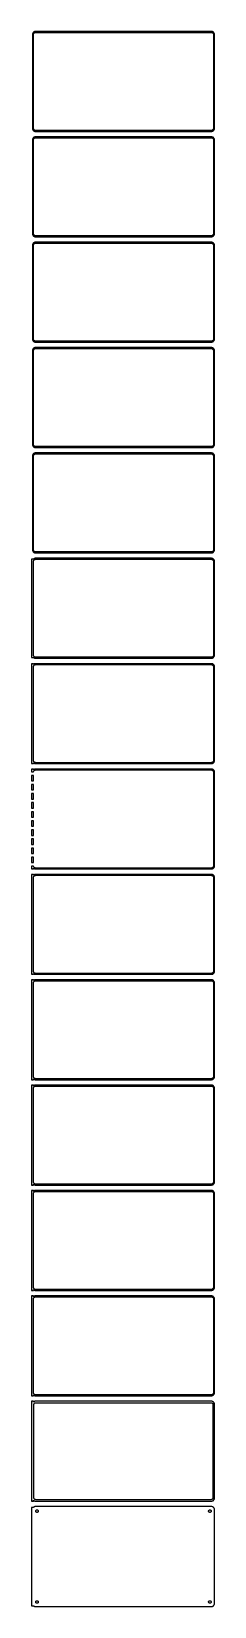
# Model space of a CAD drawing. Header units: metres. Extents: x -152 to 150, y 2528 to 5128.
import ezdxf

# ---------------------------------------------------------------- set-up
doc = ezdxf.new("R2010")
doc.units = ezdxf.units.M

msp = doc.modelspace()

# ---------------------------------------------------------------- linework, layer by layer
for p, q in [((-149.961, 5124.13), (-150, 5123.5)), ((-149.843, 5124.74), (-149.961, 5124.13)), ((-149.649, 5125.34), (-149.843, 5124.74)), ((-149.382, 5125.91), (-149.649, 5125.34)), ((-149.045, 5126.44), (-149.382, 5125.91)), ((-148.645, 5126.92), (-149.045, 5126.44)), ((-148.187, 5127.35), (-148.645, 5126.92)), ((-148.468, 5123.5), (-148.374, 5123.99)), ((-148.374, 5123.99), (-148.219, 5124.47)), ((-148.219, 5124.47), (-148.005, 5124.93)), ((-147.679, 5127.72), (-148.187, 5127.35)), ((-148.005, 5124.93), (-147.736, 5125.35)), ((-147.736, 5125.35), (-147.416, 5125.74)), ((-147.129, 5128.02), (-147.679, 5127.72)), ((-147.416, 5125.74), (-147.05, 5126.08)), ((-146.545, 5128.26), (-147.129, 5128.02)), ((-147.05, 5126.08), (-146.643, 5126.38)), ((-146.643, 5126.38), (-146.203, 5126.62)), ((-145.937, 5128.41), (-146.545, 5128.26)), ((-146.203, 5126.62), (-145.736, 5126.8)), ((-145.314, 5128.49), (-145.937, 5128.41)), ((-145.736, 5126.8), (-145.25, 5126.93)), ((145.314, 5128.49), (-145.314, 5128.49)), ((-145.25, 5126.93), (-144.751, 5126.99)), ((-144.751, 5126.99), (144.751, 5126.99)), ((144.751, 5126.99), (145.25, 5126.93)), ((145.25, 5126.93), (145.736, 5126.8)), ((145.937, 5128.41), (145.314, 5128.49)), ((145.736, 5126.8), (146.203, 5126.62)), ((146.545, 5128.26), (145.937, 5128.41)), ((146.203, 5126.62), (146.643, 5126.38)), ((147.129, 5128.02), (146.545, 5128.26)), ((146.643, 5126.38), (147.05, 5126.08)), ((147.05, 5126.08), (147.416, 5125.74)), ((147.679, 5127.72), (147.129, 5128.02)), ((147.416, 5125.74), (147.736, 5125.35)), ((148.187, 5127.35), (147.679, 5127.72)), ((147.736, 5125.35), (148.005, 5124.93)), ((148.005, 5124.93), (148.219, 5124.47)), ((148.645, 5126.92), (148.187, 5127.35)), ((148.219, 5124.47), (148.374, 5123.99)), ((148.374, 5123.99), (148.468, 5123.5)), ((149.045, 5126.44), (148.645, 5126.92)), ((149.382, 5125.91), (149.045, 5126.44)), ((149.649, 5125.34), (149.382, 5125.91)), ((149.843, 5124.74), (149.649, 5125.34)), ((149.961, 5124.13), (149.843, 5124.74)), ((150, 5123.5), (149.961, 5124.13)), ((-150, 5123.5), (-150, 4968.5)), ((-148.5, 5123), (-148.468, 5123.5)), ((-148.5, 4969), (-148.5, 5123)), ((148.468, 5123.5), (148.5, 5123)), ((148.5, 5123), (148.5, 4969)), ((150, 4968.5), (150, 5123.5)), ((-150, 4968.5), (-149.961, 4967.87)), ((-148.468, 4968.5), (-148.5, 4969)), ((-148.374, 4968.01), (-148.468, 4968.5)), ((-148.219, 4967.53), (-148.374, 4968.01)), ((148.374, 4968.01), (148.219, 4967.53)), ((148.468, 4968.5), (148.374, 4968.01)), ((148.5, 4969), (148.468, 4968.5)), ((149.961, 4967.87), (150, 4968.5)), ((-149.961, 4950.13), (-150, 4949.5)), ((-150, 4949.5), (-150, 4794.5)), ((-149.961, 4967.87), (-149.843, 4967.26)), ((-149.843, 4950.74), (-149.961, 4950.13)), ((-149.843, 4967.26), (-149.649, 4966.66)), ((-149.649, 4951.34), (-149.843, 4950.74)), ((-149.649, 4966.66), (-149.382, 4966.09)), ((-149.382, 4951.91), (-149.649, 4951.34)), ((-149.382, 4966.09), (-149.045, 4965.56)), ((-149.045, 4952.44), (-149.382, 4951.91)), ((-149.045, 4965.56), (-148.645, 4965.08)), ((-148.645, 4952.92), (-149.045, 4952.44)), ((-148.645, 4965.08), (-148.187, 4964.65)), ((-148.187, 4953.35), (-148.645, 4952.92)), ((-148.5, 4949), (-148.468, 4949.5)), ((-148.5, 4795), (-148.5, 4949)), ((-148.468, 4949.5), (-148.374, 4949.99)), ((-148.374, 4949.99), (-148.219, 4950.47)), ((-148.005, 4967.07), (-148.219, 4967.53)), ((-148.219, 4950.47), (-148.005, 4950.93)), ((-148.187, 4964.65), (-147.679, 4964.28)), ((-147.679, 4953.72), (-148.187, 4953.35)), ((-147.736, 4966.65), (-148.005, 4967.07)), ((-148.005, 4950.93), (-147.736, 4951.35)), ((-147.416, 4966.26), (-147.736, 4966.65)), ((-147.736, 4951.35), (-147.416, 4951.74)), ((-147.679, 4964.28), (-147.129, 4963.98)), ((-147.129, 4954.02), (-147.679, 4953.72)), ((-147.05, 4965.92), (-147.416, 4966.26)), ((-147.416, 4951.74), (-147.05, 4952.08)), ((-147.129, 4963.98), (-146.545, 4963.74)), ((-146.545, 4954.26), (-147.129, 4954.02)), ((-146.643, 4965.62), (-147.05, 4965.92)), ((-147.05, 4952.08), (-146.643, 4952.38)), ((-146.203, 4965.38), (-146.643, 4965.62)), ((-146.643, 4952.38), (-146.203, 4952.62)), ((-146.545, 4963.74), (-145.937, 4963.59)), ((-145.937, 4954.41), (-146.545, 4954.26)), ((-145.736, 4965.2), (-146.203, 4965.38)), ((-146.203, 4952.62), (-145.736, 4952.8)), ((-145.937, 4963.59), (-145.314, 4963.51)), ((-145.314, 4954.49), (-145.937, 4954.41)), ((-145.25, 4965.07), (-145.736, 4965.2)), ((-145.736, 4952.8), (-145.25, 4952.93)), ((-145.314, 4963.51), (145.314, 4963.51)), ((145.314, 4954.49), (-145.314, 4954.49)), ((-144.751, 4965.01), (-145.25, 4965.07)), ((-145.25, 4952.93), (-144.751, 4952.99)), ((144.751, 4965.01), (-144.751, 4965.01)), ((-144.751, 4952.99), (144.751, 4952.99)), ((145.25, 4965.07), (144.751, 4965.01)), ((144.751, 4952.99), (145.25, 4952.93)), ((145.736, 4965.2), (145.25, 4965.07)), ((145.25, 4952.93), (145.736, 4952.8)), ((145.314, 4963.51), (145.937, 4963.59)), ((145.937, 4954.41), (145.314, 4954.49)), ((146.203, 4965.38), (145.736, 4965.2)), ((145.736, 4952.8), (146.203, 4952.62)), ((145.937, 4963.59), (146.545, 4963.74)), ((146.545, 4954.26), (145.937, 4954.41)), ((146.643, 4965.62), (146.203, 4965.38)), ((146.203, 4952.62), (146.643, 4952.38)), ((146.545, 4963.74), (147.129, 4963.98)), ((147.129, 4954.02), (146.545, 4954.26)), ((147.05, 4965.92), (146.643, 4965.62)), ((146.643, 4952.38), (147.05, 4952.08)), ((147.416, 4966.26), (147.05, 4965.92)), ((147.05, 4952.08), (147.416, 4951.74)), ((147.129, 4963.98), (147.679, 4964.28)), ((147.679, 4953.72), (147.129, 4954.02)), ((147.736, 4966.65), (147.416, 4966.26)), ((147.416, 4951.74), (147.736, 4951.35)), ((147.679, 4964.28), (148.187, 4964.65)), ((148.187, 4953.35), (147.679, 4953.72)), ((148.005, 4967.07), (147.736, 4966.65)), ((147.736, 4951.35), (148.005, 4950.93)), ((148.219, 4967.53), (148.005, 4967.07)), ((148.005, 4950.93), (148.219, 4950.47)), ((148.187, 4964.65), (148.645, 4965.08)), ((148.645, 4952.92), (148.187, 4953.35)), ((148.219, 4950.47), (148.374, 4949.99)), ((148.374, 4949.99), (148.468, 4949.5)), ((148.468, 4949.5), (148.5, 4949)), ((148.5, 4949), (148.5, 4795)), ((148.645, 4965.08), (149.045, 4965.56)), ((149.045, 4952.44), (148.645, 4952.92)), ((149.045, 4965.56), (149.382, 4966.09)), ((149.382, 4951.91), (149.045, 4952.44)), ((149.382, 4966.09), (149.649, 4966.66)), ((149.649, 4951.34), (149.382, 4951.91)), ((149.649, 4966.66), (149.843, 4967.26)), ((149.843, 4950.74), (149.649, 4951.34)), ((149.843, 4967.26), (149.961, 4967.87)), ((149.961, 4950.13), (149.843, 4950.74)), ((150, 4949.5), (149.961, 4950.13)), ((150, 4794.5), (150, 4949.5)), ((-150, 4794.5), (-149.961, 4793.87)), ((-149.961, 4793.87), (-149.843, 4793.26)), ((-149.843, 4793.26), (-149.649, 4792.66)), ((-149.649, 4792.66), (-149.382, 4792.09)), ((-149.382, 4792.09), (-149.045, 4791.56)), ((-149.045, 4791.56), (-148.645, 4791.08)), ((-148.645, 4791.08), (-148.187, 4790.65)), ((-148.468, 4794.5), (-148.5, 4795)), ((-148.374, 4794.01), (-148.468, 4794.5)), ((-148.219, 4793.53), (-148.374, 4794.01)), ((-148.005, 4793.07), (-148.219, 4793.53)), ((-148.187, 4790.65), (-147.679, 4790.28)), ((-147.736, 4792.65), (-148.005, 4793.07)), ((-147.416, 4792.26), (-147.736, 4792.65)), ((-147.679, 4790.28), (-147.129, 4789.98)), ((-147.05, 4791.92), (-147.416, 4792.26)), ((-147.129, 4789.98), (-146.545, 4789.74)), ((-146.643, 4791.62), (-147.05, 4791.92)), ((-146.203, 4791.38), (-146.643, 4791.62)), ((-146.545, 4789.74), (-145.937, 4789.59)), ((-145.736, 4791.2), (-146.203, 4791.38)), ((-145.937, 4789.59), (-145.314, 4789.51)), ((-145.25, 4791.07), (-145.736, 4791.2)), ((-145.314, 4789.51), (145.314, 4789.51)), ((-144.751, 4791.01), (-145.25, 4791.07)), ((144.751, 4791.01), (-144.751, 4791.01)), ((145.25, 4791.07), (144.751, 4791.01)), ((145.736, 4791.2), (145.25, 4791.07)), ((145.314, 4789.51), (145.937, 4789.59)), ((146.203, 4791.38), (145.736, 4791.2)), ((145.937, 4789.59), (146.545, 4789.74)), ((146.643, 4791.62), (146.203, 4791.38)), ((146.545, 4789.74), (147.129, 4789.98)), ((147.05, 4791.92), (146.643, 4791.62)), ((147.416, 4792.26), (147.05, 4791.92)), ((147.129, 4789.98), (147.679, 4790.28)), ((147.736, 4792.65), (147.416, 4792.26)), ((147.679, 4790.28), (148.187, 4790.65)), ((148.005, 4793.07), (147.736, 4792.65)), ((148.219, 4793.53), (148.005, 4793.07)), ((148.187, 4790.65), (148.645, 4791.08)), ((148.374, 4794.01), (148.219, 4793.53)), ((148.468, 4794.5), (148.374, 4794.01)), ((148.5, 4795), (148.468, 4794.5)), ((148.645, 4791.08), (149.045, 4791.56)), ((149.045, 4791.56), (149.382, 4792.09)), ((149.382, 4792.09), (149.649, 4792.66)), ((149.649, 4792.66), (149.843, 4793.26)), ((149.843, 4793.26), (149.961, 4793.87)), ((149.961, 4793.87), (150, 4794.5)), ((-149.961, 4776.13), (-150, 4775.5)), ((-150, 4775.5), (-150, 4620.5)), ((-149.843, 4776.74), (-149.961, 4776.13)), ((-149.649, 4777.34), (-149.843, 4776.74)), ((-149.382, 4777.91), (-149.649, 4777.34)), ((-149.045, 4778.44), (-149.382, 4777.91)), ((-148.645, 4778.92), (-149.045, 4778.44)), ((-148.187, 4779.35), (-148.645, 4778.92)), ((-148.5, 4775), (-148.468, 4775.5)), ((-148.5, 4621), (-148.5, 4775)), ((-148.468, 4775.5), (-148.374, 4775.99)), ((-148.374, 4775.99), (-148.219, 4776.47)), ((-148.219, 4776.47), (-148.005, 4776.93)), ((-147.679, 4779.72), (-148.187, 4779.35)), ((-148.005, 4776.93), (-147.736, 4777.35)), ((-147.736, 4777.35), (-147.416, 4777.74)), ((-147.129, 4780.02), (-147.679, 4779.72)), ((-147.416, 4777.74), (-147.05, 4778.08)), ((-146.545, 4780.26), (-147.129, 4780.02)), ((-147.05, 4778.08), (-146.643, 4778.38)), ((-146.643, 4778.38), (-146.203, 4778.62)), ((-145.937, 4780.41), (-146.545, 4780.26)), ((-146.203, 4778.62), (-145.736, 4778.8)), ((-145.314, 4780.49), (-145.937, 4780.41)), ((-145.736, 4778.8), (-145.25, 4778.93)), ((145.314, 4780.49), (-145.314, 4780.49)), ((-145.25, 4778.93), (-144.751, 4778.99)), ((-144.751, 4778.99), (144.751, 4778.99)), ((144.751, 4778.99), (145.25, 4778.93)), ((145.25, 4778.93), (145.736, 4778.8)), ((145.937, 4780.41), (145.314, 4780.49)), ((145.736, 4778.8), (146.203, 4778.62)), ((146.545, 4780.26), (145.937, 4780.41)), ((146.203, 4778.62), (146.643, 4778.38)), ((147.129, 4780.02), (146.545, 4780.26)), ((146.643, 4778.38), (147.05, 4778.08)), ((147.05, 4778.08), (147.416, 4777.74)), ((147.679, 4779.72), (147.129, 4780.02)), ((147.416, 4777.74), (147.736, 4777.35)), ((148.187, 4779.35), (147.679, 4779.72)), ((147.736, 4777.35), (148.005, 4776.93)), ((148.005, 4776.93), (148.219, 4776.47)), ((148.645, 4778.92), (148.187, 4779.35)), ((148.219, 4776.47), (148.374, 4775.99)), ((148.374, 4775.99), (148.468, 4775.5)), ((148.468, 4775.5), (148.5, 4775)), ((148.5, 4775), (148.5, 4621)), ((149.045, 4778.44), (148.645, 4778.92)), ((149.382, 4777.91), (149.045, 4778.44)), ((149.649, 4777.34), (149.382, 4777.91)), ((149.843, 4776.74), (149.649, 4777.34)), ((149.961, 4776.13), (149.843, 4776.74)), ((150, 4775.5), (149.961, 4776.13)), ((150, 4620.5), (150, 4775.5)), ((-150, 4620.5), (-149.961, 4619.87)), ((-149.961, 4619.87), (-149.843, 4619.26)), ((-149.843, 4619.26), (-149.649, 4618.66)), ((-149.649, 4618.66), (-149.382, 4618.09)), ((-149.382, 4603.91), (-149.649, 4603.34)), ((-149.382, 4618.09), (-149.045, 4617.56)), ((-149.045, 4604.44), (-149.382, 4603.91)), ((-149.045, 4617.56), (-148.645, 4617.08)), ((-148.645, 4604.92), (-149.045, 4604.44)), ((-148.645, 4617.08), (-148.187, 4616.65)), ((-148.187, 4605.35), (-148.645, 4604.92)), ((-148.468, 4620.5), (-148.5, 4621)), ((-148.374, 4620.01), (-148.468, 4620.5)), ((-148.219, 4619.53), (-148.374, 4620.01)), ((-148.005, 4619.07), (-148.219, 4619.53)), ((-148.187, 4616.65), (-147.679, 4616.28)), ((-147.679, 4605.72), (-148.187, 4605.35)), ((-147.736, 4618.65), (-148.005, 4619.07)), ((-147.416, 4618.26), (-147.736, 4618.65)), ((-147.736, 4603.35), (-147.416, 4603.74)), ((-147.679, 4616.28), (-147.129, 4615.98)), ((-147.129, 4606.02), (-147.679, 4605.72)), ((-147.05, 4617.92), (-147.416, 4618.26)), ((-147.416, 4603.74), (-147.05, 4604.08)), ((-147.129, 4615.98), (-146.545, 4615.74)), ((-146.545, 4606.26), (-147.129, 4606.02)), ((-146.643, 4617.62), (-147.05, 4617.92)), ((-147.05, 4604.08), (-146.643, 4604.38)), ((-146.203, 4617.38), (-146.643, 4617.62)), ((-146.643, 4604.38), (-146.203, 4604.62)), ((-146.545, 4615.74), (-145.937, 4615.59)), ((-145.937, 4606.41), (-146.545, 4606.26)), ((-145.736, 4617.2), (-146.203, 4617.38)), ((-146.203, 4604.62), (-145.736, 4604.8)), ((-145.937, 4615.59), (-145.314, 4615.51)), ((-145.314, 4606.49), (-145.937, 4606.41)), ((-145.25, 4617.07), (-145.736, 4617.2)), ((-145.736, 4604.8), (-145.25, 4604.93)), ((-145.314, 4615.51), (145.314, 4615.51)), ((145.314, 4606.49), (-145.314, 4606.49)), ((-144.751, 4617.01), (-145.25, 4617.07)), ((-145.25, 4604.93), (-144.751, 4604.99)), ((144.751, 4617.01), (-144.751, 4617.01)), ((-144.751, 4604.99), (144.751, 4604.99)), ((145.25, 4617.07), (144.751, 4617.01)), ((144.751, 4604.99), (145.25, 4604.93)), ((145.736, 4617.2), (145.25, 4617.07)), ((145.25, 4604.93), (145.736, 4604.8)), ((145.314, 4615.51), (145.937, 4615.59)), ((145.937, 4606.41), (145.314, 4606.49)), ((146.203, 4617.38), (145.736, 4617.2)), ((145.736, 4604.8), (146.203, 4604.62)), ((145.937, 4615.59), (146.545, 4615.74)), ((146.545, 4606.26), (145.937, 4606.41)), ((146.643, 4617.62), (146.203, 4617.38)), ((146.203, 4604.62), (146.643, 4604.38)), ((146.545, 4615.74), (147.129, 4615.98)), ((147.129, 4606.02), (146.545, 4606.26)), ((147.05, 4617.92), (146.643, 4617.62)), ((146.643, 4604.38), (147.05, 4604.08)), ((147.416, 4618.26), (147.05, 4617.92)), ((147.05, 4604.08), (147.416, 4603.74)), ((147.129, 4615.98), (147.679, 4616.28)), ((147.679, 4605.72), (147.129, 4606.02)), ((147.736, 4618.65), (147.416, 4618.26)), ((147.416, 4603.74), (147.736, 4603.35)), ((147.679, 4616.28), (148.187, 4616.65)), ((148.187, 4605.35), (147.679, 4605.72)), ((148.005, 4619.07), (147.736, 4618.65)), ((148.219, 4619.53), (148.005, 4619.07)), ((148.187, 4616.65), (148.645, 4617.08)), ((148.645, 4604.92), (148.187, 4605.35)), ((148.374, 4620.01), (148.219, 4619.53)), ((148.468, 4620.5), (148.374, 4620.01)), ((148.5, 4621), (148.468, 4620.5)), ((148.645, 4617.08), (149.045, 4617.56)), ((149.045, 4604.44), (148.645, 4604.92)), ((149.045, 4617.56), (149.382, 4618.09)), ((149.382, 4603.91), (149.045, 4604.44)), ((149.382, 4618.09), (149.649, 4618.66)), ((149.649, 4603.34), (149.382, 4603.91)), ((149.649, 4618.66), (149.843, 4619.26)), ((149.843, 4619.26), (149.961, 4619.87)), ((149.961, 4619.87), (150, 4620.5)), ((-149.961, 4602.13), (-150, 4601.5)), ((-150, 4601.5), (-150, 4446.5)), ((-149.843, 4602.74), (-149.961, 4602.13)), ((-149.649, 4603.34), (-149.843, 4602.74)), ((-148.5, 4601), (-148.468, 4601.5)), ((-148.5, 4447), (-148.5, 4601)), ((-148.468, 4601.5), (-148.374, 4601.99)), ((-148.374, 4601.99), (-148.219, 4602.47)), ((-148.219, 4602.47), (-148.005, 4602.93)), ((-148.005, 4602.93), (-147.736, 4603.35)), ((147.736, 4603.35), (148.005, 4602.93)), ((148.005, 4602.93), (148.219, 4602.47)), ((148.219, 4602.47), (148.374, 4601.99)), ((148.374, 4601.99), (148.468, 4601.5)), ((148.468, 4601.5), (148.5, 4601)), ((148.5, 4601), (148.5, 4447)), ((149.843, 4602.74), (149.649, 4603.34)), ((149.961, 4602.13), (149.843, 4602.74)), ((150, 4601.5), (149.961, 4602.13)), ((150, 4446.5), (150, 4601.5)), ((-150, 4446.5), (-149.961, 4445.87)), ((-149.961, 4428.13), (-150, 4427.5)), ((-150, 4427.5), (-150, 4272.5)), ((-149.961, 4445.87), (-149.843, 4445.26)), ((-149.843, 4428.74), (-149.961, 4428.13)), ((-149.843, 4445.26), (-149.649, 4444.66)), ((-149.649, 4429.34), (-149.843, 4428.74)), ((-149.649, 4444.66), (-149.382, 4444.09)), ((-149.382, 4429.91), (-149.649, 4429.34)), ((-149.382, 4444.09), (-149.045, 4443.56)), ((-149.045, 4430.44), (-149.382, 4429.91)), ((-149.045, 4443.56), (-148.645, 4443.08)), ((-148.645, 4430.92), (-149.045, 4430.44)), ((-148.645, 4443.08), (-148.187, 4442.65)), ((-148.187, 4431.35), (-148.645, 4430.92)), ((-148.468, 4446.5), (-148.5, 4447)), ((-148.5, 4427), (-148.468, 4427.5)), ((-148.5, 4273), (-148.5, 4427)), ((-148.374, 4446.01), (-148.468, 4446.5)), ((-148.468, 4427.5), (-148.374, 4427.99)), ((-148.219, 4445.53), (-148.374, 4446.01)), ((-148.374, 4427.99), (-148.219, 4428.47)), ((-148.005, 4445.07), (-148.219, 4445.53)), ((-148.219, 4428.47), (-148.005, 4428.93)), ((-148.187, 4442.65), (-147.679, 4442.28)), ((-147.679, 4431.72), (-148.187, 4431.35)), ((-147.736, 4444.65), (-148.005, 4445.07)), ((-148.005, 4428.93), (-147.736, 4429.35)), ((-147.416, 4444.26), (-147.736, 4444.65)), ((-147.736, 4429.35), (-147.416, 4429.74)), ((-147.679, 4442.28), (-147.129, 4441.98)), ((-147.129, 4432.02), (-147.679, 4431.72)), ((-147.05, 4443.92), (-147.416, 4444.26)), ((-147.416, 4429.74), (-147.05, 4430.08)), ((-147.129, 4441.98), (-146.545, 4441.74)), ((-146.545, 4432.26), (-147.129, 4432.02)), ((-146.643, 4443.62), (-147.05, 4443.92)), ((-147.05, 4430.08), (-146.643, 4430.38)), ((-146.203, 4443.38), (-146.643, 4443.62)), ((-146.643, 4430.38), (-146.203, 4430.62)), ((-146.545, 4441.74), (-145.937, 4441.59)), ((-145.937, 4432.41), (-146.545, 4432.26)), ((-145.736, 4443.2), (-146.203, 4443.38)), ((-146.203, 4430.62), (-145.736, 4430.8)), ((-145.937, 4441.59), (-145.314, 4441.51)), ((-145.314, 4432.49), (-145.937, 4432.41)), ((-145.25, 4443.07), (-145.736, 4443.2)), ((-145.736, 4430.8), (-145.25, 4430.93)), ((-145.314, 4441.51), (145.314, 4441.51)), ((145.314, 4432.49), (-145.314, 4432.49)), ((-144.751, 4443.01), (-145.25, 4443.07)), ((-145.25, 4430.93), (-144.751, 4430.99)), ((144.751, 4443.01), (-144.751, 4443.01)), ((-144.751, 4430.99), (144.751, 4430.99)), ((145.25, 4443.07), (144.751, 4443.01)), ((144.751, 4430.99), (145.25, 4430.93)), ((145.736, 4443.2), (145.25, 4443.07)), ((145.25, 4430.93), (145.736, 4430.8)), ((145.314, 4441.51), (145.937, 4441.59)), ((145.937, 4432.41), (145.314, 4432.49)), ((146.203, 4443.38), (145.736, 4443.2)), ((145.736, 4430.8), (146.203, 4430.62)), ((145.937, 4441.59), (146.545, 4441.74)), ((146.545, 4432.26), (145.937, 4432.41)), ((146.643, 4443.62), (146.203, 4443.38)), ((146.203, 4430.62), (146.643, 4430.38)), ((146.545, 4441.74), (147.129, 4441.98)), ((147.129, 4432.02), (146.545, 4432.26)), ((147.05, 4443.92), (146.643, 4443.62)), ((146.643, 4430.38), (147.05, 4430.08)), ((147.416, 4444.26), (147.05, 4443.92)), ((147.05, 4430.08), (147.416, 4429.74)), ((147.129, 4441.98), (147.679, 4442.28)), ((147.679, 4431.72), (147.129, 4432.02)), ((147.736, 4444.65), (147.416, 4444.26)), ((147.416, 4429.74), (147.736, 4429.35)), ((147.679, 4442.28), (148.187, 4442.65)), ((148.187, 4431.35), (147.679, 4431.72)), ((148.005, 4445.07), (147.736, 4444.65)), ((147.736, 4429.35), (148.005, 4428.93)), ((148.219, 4445.53), (148.005, 4445.07)), ((148.005, 4428.93), (148.219, 4428.47)), ((148.187, 4442.65), (148.645, 4443.08)), ((148.645, 4430.92), (148.187, 4431.35)), ((148.374, 4446.01), (148.219, 4445.53)), ((148.219, 4428.47), (148.374, 4427.99)), ((148.468, 4446.5), (148.374, 4446.01)), ((148.374, 4427.99), (148.468, 4427.5)), ((148.5, 4447), (148.468, 4446.5)), ((148.468, 4427.5), (148.5, 4427)), ((148.5, 4427), (148.5, 4273)), ((148.645, 4443.08), (149.045, 4443.56)), ((149.045, 4430.44), (148.645, 4430.92)), ((149.045, 4443.56), (149.382, 4444.09)), ((149.382, 4429.91), (149.045, 4430.44)), ((149.382, 4444.09), (149.649, 4444.66)), ((149.649, 4429.34), (149.382, 4429.91)), ((149.649, 4444.66), (149.843, 4445.26)), ((149.843, 4428.74), (149.649, 4429.34)), ((149.843, 4445.26), (149.961, 4445.87)), ((149.961, 4428.13), (149.843, 4428.74)), ((149.961, 4445.87), (150, 4446.5)), ((150, 4427.5), (149.961, 4428.13)), ((150, 4272.5), (150, 4427.5)), ((-150, 4272.5), (-149.961, 4271.87)), ((-149.961, 4271.87), (-149.843, 4271.26)), ((-149.843, 4271.26), (-149.649, 4270.66)), ((-149.649, 4270.66), (-149.382, 4270.09)), ((-149.382, 4270.09), (-149.045, 4269.56)), ((-149.045, 4269.56), (-148.645, 4269.08)), ((-148.645, 4269.08), (-148.187, 4268.65)), ((-148.468, 4272.5), (-148.5, 4273)), ((-148.374, 4272.01), (-148.468, 4272.5)), ((-148.219, 4271.53), (-148.374, 4272.01)), ((-148.005, 4271.07), (-148.219, 4271.53)), ((-148.187, 4268.65), (-147.679, 4268.28)), ((-147.736, 4270.65), (-148.005, 4271.07)), ((-147.416, 4270.26), (-147.736, 4270.65)), ((-147.679, 4268.28), (-147.129, 4267.98)), ((-147.05, 4269.92), (-147.416, 4270.26)), ((-147.129, 4267.98), (-146.545, 4267.74)), ((-146.643, 4269.62), (-147.05, 4269.92)), ((-146.203, 4269.38), (-146.643, 4269.62)), ((-146.545, 4267.74), (-145.937, 4267.59)), ((-145.736, 4269.2), (-146.203, 4269.38)), ((-145.937, 4267.59), (-145.314, 4267.51)), ((-145.25, 4269.07), (-145.736, 4269.2)), ((-145.314, 4267.51), (145.314, 4267.51)), ((-144.751, 4269.01), (-145.25, 4269.07)), ((144.751, 4269.01), (-144.751, 4269.01)), ((145.25, 4269.07), (144.751, 4269.01)), ((145.736, 4269.2), (145.25, 4269.07)), ((145.314, 4267.51), (145.937, 4267.59)), ((146.203, 4269.38), (145.736, 4269.2)), ((145.937, 4267.59), (146.545, 4267.74)), ((146.643, 4269.62), (146.203, 4269.38)), ((146.545, 4267.74), (147.129, 4267.98)), ((147.05, 4269.92), (146.643, 4269.62)), ((147.416, 4270.26), (147.05, 4269.92)), ((147.129, 4267.98), (147.679, 4268.28)), ((147.736, 4270.65), (147.416, 4270.26)), ((147.679, 4268.28), (148.187, 4268.65)), ((148.005, 4271.07), (147.736, 4270.65)), ((148.219, 4271.53), (148.005, 4271.07)), ((148.187, 4268.65), (148.645, 4269.08)), ((148.374, 4272.01), (148.219, 4271.53)), ((148.468, 4272.5), (148.374, 4272.01)), ((148.5, 4273), (148.468, 4272.5)), ((148.645, 4269.08), (149.045, 4269.56)), ((149.045, 4269.56), (149.382, 4270.09)), ((149.382, 4270.09), (149.649, 4270.66)), ((149.649, 4270.66), (149.843, 4271.26)), ((149.843, 4271.26), (149.961, 4271.87)), ((149.961, 4271.87), (150, 4272.5)), ((-148.5, 4257.06), (-151.5, 4257.06)), ((-151.5, 4257.06), (-151.5, 4094.94)), ((-148.187, 4257.35), (-148.5, 4257.06)), ((-148.5, 4253), (-148.468, 4253.5)), ((-148.5, 4099), (-148.5, 4253)), ((-148.468, 4253.5), (-148.374, 4253.99)), ((-148.374, 4253.99), (-148.219, 4254.47)), ((-148.219, 4254.47), (-148.005, 4254.93)), ((-147.679, 4257.72), (-148.187, 4257.35)), ((-148.005, 4254.93), (-147.736, 4255.35)), ((-147.736, 4255.35), (-147.416, 4255.74)), ((-147.129, 4258.02), (-147.679, 4257.72)), ((-147.416, 4255.74), (-147.05, 4256.08)), ((-146.545, 4258.26), (-147.129, 4258.02)), ((-147.05, 4256.08), (-146.643, 4256.38)), ((-146.643, 4256.38), (-146.203, 4256.62)), ((-145.937, 4258.41), (-146.545, 4258.26)), ((-146.203, 4256.62), (-145.736, 4256.8)), ((-145.314, 4258.49), (-145.937, 4258.41)), ((-145.736, 4256.8), (-145.25, 4256.93)), ((145.314, 4258.49), (-145.314, 4258.49)), ((-145.25, 4256.93), (-144.751, 4256.99)), ((-144.751, 4256.99), (144.751, 4256.99)), ((144.751, 4256.99), (145.25, 4256.93)), ((145.25, 4256.93), (145.736, 4256.8)), ((145.937, 4258.41), (145.314, 4258.49)), ((145.736, 4256.8), (146.203, 4256.62)), ((146.545, 4258.26), (145.937, 4258.41)), ((146.203, 4256.62), (146.643, 4256.38)), ((147.129, 4258.02), (146.545, 4258.26)), ((146.643, 4256.38), (147.05, 4256.08)), ((147.05, 4256.08), (147.416, 4255.74)), ((147.679, 4257.72), (147.129, 4258.02)), ((147.416, 4255.74), (147.736, 4255.35)), ((148.187, 4257.35), (147.679, 4257.72)), ((147.736, 4255.35), (148.005, 4254.93)), ((148.005, 4254.93), (148.219, 4254.47)), ((148.645, 4256.92), (148.187, 4257.35)), ((148.219, 4254.47), (148.374, 4253.99)), ((148.374, 4253.99), (148.468, 4253.5)), ((148.468, 4253.5), (148.5, 4253)), ((148.5, 4253), (148.5, 4099)), ((149.045, 4256.44), (148.645, 4256.92)), ((149.382, 4255.91), (149.045, 4256.44)), ((149.649, 4255.34), (149.382, 4255.91)), ((149.843, 4254.74), (149.649, 4255.34)), ((149.961, 4254.13), (149.843, 4254.74)), ((150, 4253.5), (149.961, 4254.13)), ((150, 4098.5), (150, 4253.5)), ((-151.5, 4094.94), (-148.5, 4094.94)), ((-148.5, 4084.47), (-151.5, 4084.47)), ((-151.5, 4084.47), (-151.5, 3919.53)), ((-148.468, 4098.5), (-148.5, 4099)), ((-148.5, 4094.94), (-148.187, 4094.65)), ((-148.5, 4083.06), (-148.5, 4084.47)), ((-148.374, 4098.01), (-148.468, 4098.5)), ((-148.219, 4097.53), (-148.374, 4098.01)), ((-148.005, 4097.07), (-148.219, 4097.53)), ((-148.187, 4094.65), (-147.679, 4094.28)), ((-147.679, 4083.72), (-148.187, 4083.35)), ((-147.736, 4096.65), (-148.005, 4097.07)), ((-147.416, 4096.26), (-147.736, 4096.65)), ((-147.679, 4094.28), (-147.129, 4093.98)), ((-147.129, 4084.02), (-147.679, 4083.72)), ((-147.05, 4095.92), (-147.416, 4096.26)), ((-147.129, 4093.98), (-146.545, 4093.74)), ((-146.545, 4084.26), (-147.129, 4084.02)), ((-146.643, 4095.62), (-147.05, 4095.92)), ((-146.203, 4095.38), (-146.643, 4095.62)), ((-146.545, 4093.74), (-145.937, 4093.59)), ((-145.937, 4084.41), (-146.545, 4084.26)), ((-145.736, 4095.2), (-146.203, 4095.38)), ((-145.937, 4093.59), (-145.314, 4093.51)), ((-145.314, 4084.49), (-145.937, 4084.41)), ((-145.25, 4095.07), (-145.736, 4095.2)), ((-145.314, 4093.51), (145.314, 4093.51)), ((145.314, 4084.49), (-145.314, 4084.49)), ((-144.751, 4095.01), (-145.25, 4095.07)), ((144.751, 4095.01), (-144.751, 4095.01)), ((145.25, 4095.07), (144.751, 4095.01)), ((145.736, 4095.2), (145.25, 4095.07)), ((145.314, 4093.51), (145.937, 4093.59)), ((145.937, 4084.41), (145.314, 4084.49)), ((146.203, 4095.38), (145.736, 4095.2)), ((145.937, 4093.59), (146.545, 4093.74)), ((146.545, 4084.26), (145.937, 4084.41)), ((146.643, 4095.62), (146.203, 4095.38)), ((146.545, 4093.74), (147.129, 4093.98)), ((147.129, 4084.02), (146.545, 4084.26)), ((147.05, 4095.92), (146.643, 4095.62)), ((147.416, 4096.26), (147.05, 4095.92)), ((147.129, 4093.98), (147.679, 4094.28)), ((147.679, 4083.72), (147.129, 4084.02)), ((147.736, 4096.65), (147.416, 4096.26)), ((147.679, 4094.28), (148.187, 4094.65)), ((148.187, 4083.35), (147.679, 4083.72)), ((148.005, 4097.07), (147.736, 4096.65)), ((148.219, 4097.53), (148.005, 4097.07)), ((148.187, 4094.65), (148.645, 4095.08)), ((148.374, 4098.01), (148.219, 4097.53)), ((148.468, 4098.5), (148.374, 4098.01)), ((148.5, 4099), (148.468, 4098.5)), ((148.645, 4095.08), (149.045, 4095.56)), ((149.045, 4095.56), (149.382, 4096.09)), ((149.382, 4096.09), (149.649, 4096.66)), ((149.649, 4096.66), (149.843, 4097.26)), ((149.843, 4097.26), (149.961, 4097.87)), ((149.961, 4097.87), (150, 4098.5)), ((-148.187, 4083.35), (-148.5, 4083.06)), ((-148.5, 4079), (-148.468, 4079.5)), ((-148.5, 3925), (-148.5, 4079)), ((-148.468, 4079.5), (-148.374, 4079.99)), ((-148.374, 4079.99), (-148.219, 4080.47)), ((-148.219, 4080.47), (-148.005, 4080.93)), ((-148.005, 4080.93), (-147.736, 4081.35)), ((-147.736, 4081.35), (-147.416, 4081.74)), ((-147.416, 4081.74), (-147.05, 4082.08)), ((-147.05, 4082.08), (-146.643, 4082.38)), ((-146.643, 4082.38), (-146.203, 4082.62)), ((-146.203, 4082.62), (-145.736, 4082.8)), ((-145.736, 4082.8), (-145.25, 4082.93)), ((-145.25, 4082.93), (-144.751, 4082.99)), ((-144.751, 4082.99), (144.751, 4082.99)), ((144.751, 4082.99), (145.25, 4082.93)), ((145.25, 4082.93), (145.736, 4082.8)), ((145.736, 4082.8), (146.203, 4082.62)), ((146.203, 4082.62), (146.643, 4082.38)), ((146.643, 4082.38), (147.05, 4082.08)), ((147.05, 4082.08), (147.416, 4081.74)), ((147.416, 4081.74), (147.736, 4081.35)), ((147.736, 4081.35), (148.005, 4080.93)), ((148.005, 4080.93), (148.219, 4080.47)), ((148.645, 4082.92), (148.187, 4083.35)), ((148.219, 4080.47), (148.374, 4079.99)), ((148.374, 4079.99), (148.468, 4079.5)), ((148.468, 4079.5), (148.5, 4079)), ((148.5, 4079), (148.5, 3925)), ((149.045, 4082.44), (148.645, 4082.92)), ((149.382, 4081.91), (149.045, 4082.44)), ((149.649, 4081.34), (149.382, 4081.91)), ((149.843, 4080.74), (149.649, 4081.34)), ((149.961, 4080.13), (149.843, 4080.74)), ((150, 4079.5), (149.961, 4080.13)), ((150, 3924.5), (150, 4079.5)), ((-151.5, 3919.53), (-148.5, 3919.53)), ((-148.5, 3910.49), (-151.5, 3910.49)), ((-151.5, 3910.49), (-151.5, 3905.99)), ((-151.5, 3905.99), (-148.374, 3905.99)), ((-148.468, 3924.5), (-148.5, 3925)), ((-148.5, 3919.53), (-148.5, 3920.94)), ((-148.5, 3920.94), (-148.187, 3920.65)), ((-148.5, 3909.06), (-148.5, 3910.49)), ((-148.187, 3909.35), (-148.5, 3909.06)), ((-148.374, 3924.01), (-148.468, 3924.5)), ((-148.219, 3923.53), (-148.374, 3924.01)), ((-148.374, 3905.99), (-148.219, 3906.47)), ((-148.374, 3905.99), (-148.374, 3905.99)), ((-148.005, 3923.07), (-148.219, 3923.53)), ((-148.219, 3906.47), (-148.005, 3906.93)), ((-148.187, 3920.65), (-147.679, 3920.28)), ((-147.679, 3909.72), (-148.187, 3909.35)), ((-147.736, 3922.65), (-148.005, 3923.07)), ((-148.005, 3906.93), (-147.736, 3907.35)), ((-147.416, 3922.26), (-147.736, 3922.65)), ((-147.736, 3907.35), (-147.416, 3907.74)), ((-147.679, 3920.28), (-147.129, 3919.98)), ((-147.129, 3910.02), (-147.679, 3909.72)), ((-147.05, 3921.92), (-147.416, 3922.26)), ((-147.416, 3907.74), (-147.05, 3908.08)), ((-147.129, 3919.98), (-146.545, 3919.74)), ((-146.545, 3910.26), (-147.129, 3910.02)), ((-146.643, 3921.62), (-147.05, 3921.92)), ((-147.05, 3908.08), (-146.643, 3908.38)), ((-146.203, 3921.38), (-146.643, 3921.62)), ((-146.643, 3908.38), (-146.203, 3908.62)), ((-146.545, 3919.74), (-145.937, 3919.59)), ((-145.937, 3910.41), (-146.545, 3910.26)), ((-145.736, 3921.2), (-146.203, 3921.38)), ((-146.203, 3908.62), (-145.736, 3908.8)), ((-145.937, 3919.59), (-145.314, 3919.51)), ((-145.314, 3910.49), (-145.937, 3910.41)), ((-145.25, 3921.07), (-145.736, 3921.2)), ((-145.736, 3908.8), (-145.25, 3908.93)), ((-145.314, 3919.51), (145.314, 3919.51)), ((145.314, 3910.49), (-145.314, 3910.49)), ((-144.751, 3921.01), (-145.25, 3921.07)), ((-145.25, 3908.93), (-144.751, 3908.99)), ((144.751, 3921.01), (-144.751, 3921.01)), ((-144.751, 3908.99), (144.751, 3908.99)), ((145.25, 3921.07), (144.751, 3921.01)), ((144.751, 3908.99), (145.25, 3908.93)), ((145.736, 3921.2), (145.25, 3921.07)), ((145.25, 3908.93), (145.736, 3908.8)), ((145.314, 3919.51), (145.937, 3919.59)), ((145.937, 3910.41), (145.314, 3910.49)), ((146.203, 3921.38), (145.736, 3921.2)), ((145.736, 3908.8), (146.203, 3908.62)), ((145.937, 3919.59), (146.545, 3919.74)), ((146.545, 3910.26), (145.937, 3910.41)), ((146.643, 3921.62), (146.203, 3921.38)), ((146.203, 3908.62), (146.643, 3908.38)), ((146.545, 3919.74), (147.129, 3919.98)), ((147.129, 3910.02), (146.545, 3910.26)), ((147.05, 3921.92), (146.643, 3921.62)), ((146.643, 3908.38), (147.05, 3908.08)), ((147.416, 3922.26), (147.05, 3921.92)), ((147.05, 3908.08), (147.416, 3907.74)), ((147.129, 3919.98), (147.679, 3920.28)), ((147.679, 3909.72), (147.129, 3910.02)), ((147.736, 3922.65), (147.416, 3922.26)), ((147.416, 3907.74), (147.736, 3907.35)), ((147.679, 3920.28), (148.187, 3920.65)), ((148.187, 3909.35), (147.679, 3909.72)), ((148.005, 3923.07), (147.736, 3922.65)), ((147.736, 3907.35), (148.005, 3906.93)), ((148.219, 3923.53), (148.005, 3923.07)), ((148.005, 3906.93), (148.219, 3906.47)), ((148.187, 3920.65), (148.645, 3921.08)), ((148.645, 3908.92), (148.187, 3909.35)), ((148.374, 3924.01), (148.219, 3923.53)), ((148.219, 3906.47), (148.374, 3905.99)), ((148.468, 3924.5), (148.374, 3924.01)), ((148.374, 3905.99), (148.468, 3905.5)), ((148.5, 3925), (148.468, 3924.5)), ((148.468, 3905.5), (148.5, 3905)), ((148.5, 3905), (148.5, 3751)), ((148.645, 3921.08), (149.045, 3921.56)), ((149.045, 3908.44), (148.645, 3908.92)), ((149.045, 3921.56), (149.382, 3922.09)), ((149.382, 3907.91), (149.045, 3908.44)), ((149.382, 3922.09), (149.649, 3922.66)), ((149.649, 3907.34), (149.382, 3907.91)), ((149.649, 3922.66), (149.843, 3923.26)), ((149.843, 3906.74), (149.649, 3907.34)), ((149.843, 3923.26), (149.961, 3923.87)), ((149.961, 3906.13), (149.843, 3906.74)), ((149.961, 3923.87), (150, 3924.5)), ((150, 3905.5), (149.961, 3906.13)), ((150, 3750.5), (150, 3905.5)), ((-148.5, 3900.01), (-151.5, 3900.01)), ((-151.5, 3900.01), (-151.5, 3890.99)), ((-151.5, 3890.99), (-148.5, 3890.99)), ((-148.5, 3885.01), (-151.5, 3885.01)), ((-151.5, 3885.01), (-151.5, 3875.99)), ((-151.5, 3875.99), (-148.5, 3875.99)), ((-148.5, 3890.99), (-148.5, 3900.01)), ((-148.5, 3875.99), (-148.5, 3885.01)), ((-148.5, 3870.01), (-151.5, 3870.01)), ((-151.5, 3870.01), (-151.5, 3860.99)), ((-151.5, 3860.99), (-148.5, 3860.99)), ((-148.5, 3855.01), (-151.5, 3855.01)), ((-151.5, 3855.01), (-151.5, 3845.99)), ((-148.5, 3860.99), (-148.5, 3870.01)), ((-148.5, 3845.99), (-148.5, 3855.01)), ((-151.5, 3845.99), (-148.5, 3845.99)), ((-148.5, 3840.01), (-151.5, 3840.01)), ((-151.5, 3840.01), (-151.5, 3830.99)), ((-151.5, 3830.99), (-148.5, 3830.99)), ((-148.5, 3825.01), (-151.5, 3825.01)), ((-151.5, 3825.01), (-151.5, 3815.99)), ((-148.5, 3830.99), (-148.5, 3840.01)), ((-148.5, 3815.99), (-148.5, 3825.01)), ((-151.5, 3815.99), (-148.5, 3815.99)), ((-148.5, 3810.01), (-151.5, 3810.01)), ((-151.5, 3810.01), (-151.5, 3800.99)), ((-151.5, 3800.99), (-148.5, 3800.99)), ((-148.5, 3800.99), (-148.5, 3810.01)), ((-148.5, 3795.01), (-151.5, 3795.01)), ((-151.5, 3795.01), (-151.5, 3785.99)), ((-151.5, 3785.99), (-148.5, 3785.99)), ((-148.5, 3780.01), (-151.5, 3780.01)), ((-151.5, 3780.01), (-151.5, 3770.99)), ((-148.5, 3785.99), (-148.5, 3795.01)), ((-148.5, 3770.99), (-148.5, 3780.01)), ((-151.5, 3770.99), (-148.5, 3770.99)), ((-148.5, 3765.01), (-151.5, 3765.01)), ((-151.5, 3765.01), (-151.5, 3755.99)), ((-151.5, 3755.99), (-148.5, 3755.99)), ((-148.374, 3750.01), (-151.5, 3750.01)), ((-151.5, 3750.01), (-151.5, 3745.51)), ((-151.5, 3745.51), (-148.5, 3745.51)), ((-148.5, 3755.99), (-148.5, 3765.01)), ((-148.5, 3746.94), (-148.187, 3746.65)), ((-148.5, 3745.51), (-148.5, 3746.94)), ((-148.219, 3749.53), (-148.374, 3750.01)), ((-148.374, 3750.01), (-148.374, 3750.01)), ((-148.005, 3749.07), (-148.219, 3749.53)), ((-148.187, 3746.65), (-147.679, 3746.28)), ((-147.736, 3748.65), (-148.005, 3749.07)), ((-147.416, 3748.26), (-147.736, 3748.65)), ((-147.679, 3746.28), (-147.129, 3745.98)), ((-147.05, 3747.92), (-147.416, 3748.26)), ((-147.129, 3745.98), (-146.545, 3745.74)), ((-146.643, 3747.62), (-147.05, 3747.92)), ((-146.203, 3747.38), (-146.643, 3747.62)), ((-146.545, 3745.74), (-145.937, 3745.59)), ((-145.736, 3747.2), (-146.203, 3747.38)), ((-145.937, 3745.59), (-145.314, 3745.51)), ((-145.25, 3747.07), (-145.736, 3747.2)), ((-145.314, 3745.51), (145.314, 3745.51)), ((-144.751, 3747.01), (-145.25, 3747.07)), ((144.751, 3747.01), (-144.751, 3747.01)), ((145.25, 3747.07), (144.751, 3747.01)), ((145.736, 3747.2), (145.25, 3747.07)), ((145.314, 3745.51), (145.937, 3745.59)), ((146.203, 3747.38), (145.736, 3747.2)), ((145.937, 3745.59), (146.545, 3745.74)), ((146.643, 3747.62), (146.203, 3747.38)), ((146.545, 3745.74), (147.129, 3745.98)), ((147.05, 3747.92), (146.643, 3747.62)), ((147.416, 3748.26), (147.05, 3747.92)), ((147.129, 3745.98), (147.679, 3746.28)), ((147.736, 3748.65), (147.416, 3748.26)), ((147.679, 3746.28), (148.187, 3746.65)), ((148.005, 3749.07), (147.736, 3748.65)), ((148.219, 3749.53), (148.005, 3749.07)), ((148.187, 3746.65), (148.645, 3747.08)), ((148.374, 3750.01), (148.219, 3749.53)), ((148.468, 3750.5), (148.374, 3750.01)), ((148.5, 3751), (148.468, 3750.5)), ((148.645, 3747.08), (149.045, 3747.56)), ((149.045, 3747.56), (149.382, 3748.09)), ((149.382, 3748.09), (149.649, 3748.66)), ((149.649, 3748.66), (149.843, 3749.26)), ((149.843, 3749.26), (149.961, 3749.87)), ((149.961, 3749.87), (150, 3750.5)), ((-148.5, 3736.49), (-151.5, 3736.49)), ((-151.5, 3736.49), (-151.5, 3571.51)), ((-148.5, 3735.06), (-148.5, 3736.49)), ((-148.187, 3735.35), (-148.5, 3735.06)), ((-148.5, 3731), (-148.468, 3731.5)), ((-148.5, 3577), (-148.5, 3731)), ((-148.468, 3731.5), (-148.374, 3731.99)), ((-148.374, 3731.99), (-148.219, 3732.47)), ((-148.219, 3732.47), (-148.005, 3732.93)), ((-147.679, 3735.72), (-148.187, 3735.35)), ((-148.005, 3732.93), (-147.736, 3733.35)), ((-147.736, 3733.35), (-147.416, 3733.74)), ((-147.129, 3736.02), (-147.679, 3735.72)), ((-147.416, 3733.74), (-147.05, 3734.08)), ((-146.545, 3736.26), (-147.129, 3736.02)), ((-147.05, 3734.08), (-146.643, 3734.38)), ((-146.643, 3734.38), (-146.203, 3734.62)), ((-145.937, 3736.41), (-146.545, 3736.26)), ((-146.203, 3734.62), (-145.736, 3734.8)), ((-145.314, 3736.49), (-145.937, 3736.41)), ((-145.736, 3734.8), (-145.25, 3734.93)), ((145.314, 3736.49), (-145.314, 3736.49)), ((-145.25, 3734.93), (-144.751, 3734.99)), ((-144.751, 3734.99), (144.751, 3734.99)), ((144.751, 3734.99), (145.25, 3734.93)), ((145.25, 3734.93), (145.736, 3734.8)), ((145.937, 3736.41), (145.314, 3736.49)), ((145.736, 3734.8), (146.203, 3734.62)), ((146.545, 3736.26), (145.937, 3736.41)), ((146.203, 3734.62), (146.643, 3734.38)), ((147.129, 3736.02), (146.545, 3736.26)), ((146.643, 3734.38), (147.05, 3734.08)), ((147.05, 3734.08), (147.416, 3733.74)), ((147.679, 3735.72), (147.129, 3736.02)), ((147.416, 3733.74), (147.736, 3733.35)), ((148.187, 3735.35), (147.679, 3735.72)), ((147.736, 3733.35), (148.005, 3732.93)), ((148.005, 3732.93), (148.219, 3732.47)), ((148.645, 3734.92), (148.187, 3735.35)), ((148.219, 3732.47), (148.374, 3731.99)), ((148.374, 3731.99), (148.468, 3731.5)), ((148.468, 3731.5), (148.5, 3731)), ((148.5, 3731), (148.5, 3577)), ((149.045, 3734.44), (148.645, 3734.92)), ((149.382, 3733.91), (149.045, 3734.44)), ((149.649, 3733.34), (149.382, 3733.91)), ((149.843, 3732.74), (149.649, 3733.34)), ((149.961, 3732.13), (149.843, 3732.74)), ((150, 3731.5), (149.961, 3732.13)), ((150, 3576.5), (150, 3731.5)), ((-151.5, 3571.51), (-148.5, 3571.51)), ((-148.468, 3576.5), (-148.5, 3577)), ((-148.5, 3572.94), (-148.187, 3572.65)), ((-148.5, 3571.51), (-148.5, 3572.94)), ((-148.374, 3576.01), (-148.468, 3576.5)), ((-148.219, 3575.53), (-148.374, 3576.01)), ((-148.005, 3575.07), (-148.219, 3575.53)), ((-148.187, 3572.65), (-147.679, 3572.28)), ((-147.736, 3574.65), (-148.005, 3575.07)), ((-147.416, 3574.26), (-147.736, 3574.65)), ((-147.679, 3572.28), (-147.129, 3571.98)), ((-147.05, 3573.92), (-147.416, 3574.26)), ((-147.129, 3571.98), (-146.545, 3571.74)), ((-146.643, 3573.62), (-147.05, 3573.92)), ((-146.203, 3573.38), (-146.643, 3573.62)), ((-146.545, 3571.74), (-145.937, 3571.59)), ((-145.736, 3573.2), (-146.203, 3573.38)), ((-145.937, 3571.59), (-145.314, 3571.51)), ((-145.25, 3573.07), (-145.736, 3573.2)), ((-145.314, 3571.51), (145.314, 3571.51)), ((-144.751, 3573.01), (-145.25, 3573.07)), ((144.751, 3573.01), (-144.751, 3573.01)), ((145.25, 3573.07), (144.751, 3573.01)), ((145.736, 3573.2), (145.25, 3573.07)), ((145.314, 3571.51), (145.937, 3571.59)), ((146.203, 3573.38), (145.736, 3573.2)), ((145.937, 3571.59), (146.545, 3571.74)), ((146.643, 3573.62), (146.203, 3573.38)), ((146.545, 3571.74), (147.129, 3571.98)), ((147.05, 3573.92), (146.643, 3573.62)), ((147.416, 3574.26), (147.05, 3573.92)), ((147.129, 3571.98), (147.679, 3572.28)), ((147.736, 3574.65), (147.416, 3574.26)), ((147.679, 3572.28), (148.187, 3572.65)), ((148.005, 3575.07), (147.736, 3574.65)), ((148.219, 3575.53), (148.005, 3575.07)), ((148.187, 3572.65), (148.645, 3573.08)), ((148.374, 3576.01), (148.219, 3575.53)), ((148.468, 3576.5), (148.374, 3576.01)), ((148.5, 3577), (148.468, 3576.5)), ((148.645, 3573.08), (149.045, 3573.56)), ((149.045, 3573.56), (149.382, 3574.09)), ((149.382, 3574.09), (149.649, 3574.66)), ((149.649, 3574.66), (149.843, 3575.26)), ((149.843, 3575.26), (149.961, 3575.87)), ((149.961, 3575.87), (150, 3576.5)), ((-148.5, 3562.49), (-151.5, 3562.49)), ((-151.5, 3562.49), (-151.5, 3397.51)), ((-148.5, 3561.06), (-148.5, 3562.49)), ((-148.187, 3561.35), (-148.5, 3561.06)), ((-148.5, 3557), (-148.468, 3557.5)), ((-148.5, 3403), (-148.5, 3557)), ((-148.468, 3557.5), (-148.374, 3557.99)), ((-148.374, 3557.99), (-148.219, 3558.47)), ((-148.219, 3558.47), (-148.005, 3558.93)), ((-147.679, 3561.72), (-148.187, 3561.35)), ((-148.005, 3558.93), (-147.736, 3559.35)), ((-147.736, 3559.35), (-147.416, 3559.74)), ((-147.129, 3562.02), (-147.679, 3561.72)), ((-147.416, 3559.74), (-147.05, 3560.08)), ((-146.545, 3562.26), (-147.129, 3562.02)), ((-147.05, 3560.08), (-146.643, 3560.38)), ((-146.643, 3560.38), (-146.203, 3560.62)), ((-145.937, 3562.41), (-146.545, 3562.26)), ((-146.203, 3560.62), (-145.736, 3560.8)), ((-145.314, 3562.49), (-145.937, 3562.41)), ((-145.736, 3560.8), (-145.25, 3560.93)), ((145.314, 3562.49), (-145.314, 3562.49)), ((-145.25, 3560.93), (-144.751, 3560.99)), ((-144.751, 3560.99), (144.751, 3560.99)), ((144.751, 3560.99), (145.25, 3560.93)), ((145.25, 3560.93), (145.736, 3560.8)), ((145.937, 3562.41), (145.314, 3562.49)), ((145.736, 3560.8), (146.203, 3560.62)), ((146.545, 3562.26), (145.937, 3562.41)), ((146.203, 3560.62), (146.643, 3560.38)), ((147.129, 3562.02), (146.545, 3562.26)), ((146.643, 3560.38), (147.05, 3560.08)), ((147.05, 3560.08), (147.416, 3559.74)), ((147.679, 3561.72), (147.129, 3562.02)), ((147.416, 3559.74), (147.736, 3559.35)), ((148.187, 3561.35), (147.679, 3561.72)), ((147.736, 3559.35), (148.005, 3558.93)), ((148.005, 3558.93), (148.219, 3558.47)), ((148.645, 3560.92), (148.187, 3561.35)), ((148.219, 3558.47), (148.374, 3557.99)), ((148.374, 3557.99), (148.468, 3557.5)), ((148.468, 3557.5), (148.5, 3557)), ((148.5, 3557), (148.5, 3403)), ((149.045, 3560.44), (148.645, 3560.92)), ((149.382, 3559.91), (149.045, 3560.44)), ((149.649, 3559.34), (149.382, 3559.91)), ((149.843, 3558.74), (149.649, 3559.34)), ((149.961, 3558.13), (149.843, 3558.74)), ((150, 3557.5), (149.961, 3558.13)), ((150, 3402.5), (150, 3557.5)), ((-151.5, 3397.51), (-148.5, 3397.51)), ((-148.5, 3388.49), (-151.5, 3388.49)), ((-151.5, 3388.49), (-151.5, 3223.51)), ((-148.468, 3402.5), (-148.5, 3403)), ((-148.5, 3398.94), (-148.187, 3398.65)), ((-148.5, 3397.51), (-148.5, 3398.94)), ((-148.5, 3387.06), (-148.5, 3388.49)), ((-148.187, 3387.35), (-148.5, 3387.06)), ((-148.5, 3383), (-148.468, 3383.5)), ((-148.5, 3229), (-148.5, 3383)), ((-148.374, 3402.01), (-148.468, 3402.5)), ((-148.468, 3383.5), (-148.374, 3383.99)), ((-148.219, 3401.53), (-148.374, 3402.01)), ((-148.374, 3383.99), (-148.219, 3384.47)), ((-148.005, 3401.07), (-148.219, 3401.53)), ((-148.219, 3384.47), (-148.005, 3384.93)), ((-148.187, 3398.65), (-147.679, 3398.28)), ((-147.679, 3387.72), (-148.187, 3387.35)), ((-147.736, 3400.65), (-148.005, 3401.07)), ((-148.005, 3384.93), (-147.736, 3385.35)), ((-147.416, 3400.26), (-147.736, 3400.65)), ((-147.736, 3385.35), (-147.416, 3385.74)), ((-147.679, 3398.28), (-147.129, 3397.98)), ((-147.129, 3388.02), (-147.679, 3387.72)), ((-147.05, 3399.92), (-147.416, 3400.26)), ((-147.416, 3385.74), (-147.05, 3386.08)), ((-147.129, 3397.98), (-146.545, 3397.74)), ((-146.545, 3388.26), (-147.129, 3388.02)), ((-146.643, 3399.62), (-147.05, 3399.92)), ((-147.05, 3386.08), (-146.643, 3386.38)), ((-146.203, 3399.38), (-146.643, 3399.62)), ((-146.643, 3386.38), (-146.203, 3386.62)), ((-146.545, 3397.74), (-145.937, 3397.59)), ((-145.937, 3388.41), (-146.545, 3388.26)), ((-145.736, 3399.2), (-146.203, 3399.38)), ((-146.203, 3386.62), (-145.736, 3386.8)), ((-145.937, 3397.59), (-145.314, 3397.51)), ((-145.314, 3388.49), (-145.937, 3388.41)), ((-145.25, 3399.07), (-145.736, 3399.2)), ((-145.736, 3386.8), (-145.25, 3386.93)), ((-145.314, 3397.51), (145.314, 3397.51)), ((145.314, 3388.49), (-145.314, 3388.49)), ((-144.751, 3399.01), (-145.25, 3399.07)), ((-145.25, 3386.93), (-144.751, 3386.99)), ((144.751, 3399.01), (-144.751, 3399.01)), ((-144.751, 3386.99), (144.751, 3386.99)), ((145.25, 3399.07), (144.751, 3399.01)), ((144.751, 3386.99), (145.25, 3386.93)), ((145.736, 3399.2), (145.25, 3399.07)), ((145.25, 3386.93), (145.736, 3386.8)), ((145.314, 3397.51), (145.937, 3397.59)), ((145.937, 3388.41), (145.314, 3388.49)), ((146.203, 3399.38), (145.736, 3399.2)), ((145.736, 3386.8), (146.203, 3386.62)), ((145.937, 3397.59), (146.545, 3397.74)), ((146.545, 3388.26), (145.937, 3388.41)), ((146.643, 3399.62), (146.203, 3399.38)), ((146.203, 3386.62), (146.643, 3386.38)), ((146.545, 3397.74), (147.129, 3397.98)), ((147.129, 3388.02), (146.545, 3388.26)), ((147.05, 3399.92), (146.643, 3399.62)), ((146.643, 3386.38), (147.05, 3386.08)), ((147.416, 3400.26), (147.05, 3399.92)), ((147.05, 3386.08), (147.416, 3385.74)), ((147.129, 3397.98), (147.679, 3398.28)), ((147.679, 3387.72), (147.129, 3388.02)), ((147.736, 3400.65), (147.416, 3400.26)), ((147.416, 3385.74), (147.736, 3385.35)), ((147.679, 3398.28), (148.187, 3398.65)), ((148.187, 3387.35), (147.679, 3387.72)), ((148.005, 3401.07), (147.736, 3400.65)), ((147.736, 3385.35), (148.005, 3384.93)), ((148.219, 3401.53), (148.005, 3401.07)), ((148.005, 3384.93), (148.219, 3384.47)), ((148.187, 3398.65), (148.645, 3399.08)), ((148.645, 3386.92), (148.187, 3387.35)), ((148.374, 3402.01), (148.219, 3401.53)), ((148.219, 3384.47), (148.374, 3383.99)), ((148.468, 3402.5), (148.374, 3402.01)), ((148.374, 3383.99), (148.468, 3383.5)), ((148.5, 3403), (148.468, 3402.5)), ((148.468, 3383.5), (148.5, 3383)), ((148.5, 3383), (148.5, 3229)), ((148.645, 3399.08), (149.045, 3399.56)), ((149.045, 3386.44), (148.645, 3386.92)), ((149.045, 3399.56), (149.382, 3400.09)), ((149.382, 3385.91), (149.045, 3386.44)), ((149.382, 3400.09), (149.649, 3400.66)), ((149.649, 3385.34), (149.382, 3385.91)), ((149.649, 3400.66), (149.843, 3401.26)), ((149.843, 3384.74), (149.649, 3385.34)), ((149.843, 3401.26), (149.961, 3401.87)), ((149.961, 3384.13), (149.843, 3384.74)), ((149.961, 3401.87), (150, 3402.5)), ((150, 3383.5), (149.961, 3384.13)), ((150, 3228.5), (150, 3383.5)), ((-148.468, 3228.5), (-148.5, 3229)), ((-148.374, 3228.01), (-148.468, 3228.5)), ((-148.219, 3227.53), (-148.374, 3228.01)), ((-148.005, 3227.07), (-148.219, 3227.53)), ((-147.736, 3226.65), (-148.005, 3227.07)), ((-147.416, 3226.26), (-147.736, 3226.65)), ((-147.05, 3225.92), (-147.416, 3226.26)), ((-146.643, 3225.62), (-147.05, 3225.92)), ((-146.203, 3225.38), (-146.643, 3225.62)), ((-145.736, 3225.2), (-146.203, 3225.38)), ((146.203, 3225.38), (145.736, 3225.2)), ((146.643, 3225.62), (146.203, 3225.38)), ((147.05, 3225.92), (146.643, 3225.62)), ((147.416, 3226.26), (147.05, 3225.92)), ((147.736, 3226.65), (147.416, 3226.26)), ((148.005, 3227.07), (147.736, 3226.65)), ((148.219, 3227.53), (148.005, 3227.07)), ((148.374, 3228.01), (148.219, 3227.53)), ((148.468, 3228.5), (148.374, 3228.01)), ((148.5, 3229), (148.468, 3228.5)), ((148.645, 3225.08), (149.045, 3225.56)), ((149.045, 3225.56), (149.382, 3226.09)), ((149.382, 3226.09), (149.649, 3226.66)), ((149.649, 3226.66), (149.843, 3227.26)), ((149.843, 3227.26), (149.961, 3227.87)), ((149.961, 3227.87), (150, 3228.5)), ((-151.5, 3223.51), (-148.5, 3223.51)), ((-148.5, 3214.49), (-151.5, 3214.49)), ((-151.5, 3214.49), (-151.5, 3049.51)), ((-148.5, 3224.94), (-148.187, 3224.65)), ((-148.5, 3223.51), (-148.5, 3224.94)), ((-148.5, 3213.06), (-148.5, 3214.49)), ((-148.187, 3213.35), (-148.5, 3213.06)), ((-148.5, 3209), (-148.468, 3209.5)), ((-148.5, 3055), (-148.5, 3209)), ((-148.468, 3209.5), (-148.374, 3209.99)), ((-148.374, 3209.99), (-148.219, 3210.47)), ((-148.219, 3210.47), (-148.005, 3210.93)), ((-148.187, 3224.65), (-147.679, 3224.28)), ((-147.679, 3213.72), (-148.187, 3213.35)), ((-148.005, 3210.93), (-147.736, 3211.35)), ((-147.736, 3211.35), (-147.416, 3211.74)), ((-147.679, 3224.28), (-147.129, 3223.98)), ((-147.129, 3214.02), (-147.679, 3213.72)), ((-147.416, 3211.74), (-147.05, 3212.08)), ((-147.129, 3223.98), (-146.545, 3223.74)), ((-146.545, 3214.26), (-147.129, 3214.02)), ((-147.05, 3212.08), (-146.643, 3212.38)), ((-146.643, 3212.38), (-146.203, 3212.62)), ((-146.545, 3223.74), (-145.937, 3223.59)), ((-145.937, 3214.41), (-146.545, 3214.26)), ((-146.203, 3212.62), (-145.736, 3212.8)), ((-145.937, 3223.59), (-145.314, 3223.51)), ((-145.314, 3214.49), (-145.937, 3214.41)), ((-145.25, 3225.07), (-145.736, 3225.2)), ((-145.736, 3212.8), (-145.25, 3212.93)), ((-145.314, 3223.51), (145.314, 3223.51)), ((145.314, 3214.49), (-145.314, 3214.49)), ((-144.751, 3225.01), (-145.25, 3225.07)), ((-145.25, 3212.93), (-144.751, 3212.99)), ((144.751, 3225.01), (-144.751, 3225.01)), ((-144.751, 3212.99), (144.751, 3212.99)), ((145.25, 3225.07), (144.751, 3225.01)), ((144.751, 3212.99), (145.25, 3212.93)), ((145.736, 3225.2), (145.25, 3225.07)), ((145.25, 3212.93), (145.736, 3212.8)), ((145.314, 3223.51), (145.937, 3223.59)), ((145.937, 3214.41), (145.314, 3214.49)), ((145.736, 3212.8), (146.203, 3212.62)), ((145.937, 3223.59), (146.545, 3223.74)), ((146.545, 3214.26), (145.937, 3214.41)), ((146.203, 3212.62), (146.643, 3212.38)), ((146.545, 3223.74), (147.129, 3223.98)), ((147.129, 3214.02), (146.545, 3214.26)), ((146.643, 3212.38), (147.05, 3212.08)), ((147.05, 3212.08), (147.416, 3211.74)), ((147.129, 3223.98), (147.679, 3224.28)), ((147.679, 3213.72), (147.129, 3214.02)), ((147.416, 3211.74), (147.736, 3211.35)), ((147.679, 3224.28), (148.187, 3224.65)), ((148.187, 3213.35), (147.679, 3213.72)), ((147.736, 3211.35), (148.005, 3210.93)), ((148.005, 3210.93), (148.219, 3210.47)), ((148.187, 3224.65), (148.645, 3225.08)), ((148.645, 3212.92), (148.187, 3213.35)), ((148.219, 3210.47), (148.374, 3209.99)), ((148.374, 3209.99), (148.468, 3209.5)), ((148.468, 3209.5), (148.5, 3209)), ((148.5, 3209), (148.5, 3055)), ((149.045, 3212.44), (148.645, 3212.92)), ((149.382, 3211.91), (149.045, 3212.44)), ((149.649, 3211.34), (149.382, 3211.91)), ((149.843, 3210.74), (149.649, 3211.34)), ((149.961, 3210.13), (149.843, 3210.74)), ((150, 3209.5), (149.961, 3210.13)), ((150, 3054.5), (150, 3209.5)), ((-151.5, 3049.51), (-148.5, 3049.51)), ((-148.468, 3054.5), (-148.5, 3055)), ((-148.5, 3050.94), (-148.187, 3050.65)), ((-148.5, 3049.51), (-148.5, 3050.94)), ((-148.374, 3054.01), (-148.468, 3054.5)), ((-148.219, 3053.53), (-148.374, 3054.01)), ((-148.005, 3053.07), (-148.219, 3053.53)), ((-148.187, 3050.65), (-147.679, 3050.28)), ((-147.736, 3052.65), (-148.005, 3053.07)), ((-147.416, 3052.26), (-147.736, 3052.65)), ((-147.679, 3050.28), (-147.129, 3049.98)), ((-147.05, 3051.92), (-147.416, 3052.26)), ((-147.129, 3049.98), (-146.545, 3049.74)), ((-146.643, 3051.62), (-147.05, 3051.92)), ((-146.203, 3051.38), (-146.643, 3051.62)), ((-146.545, 3049.74), (-145.937, 3049.59)), ((-145.736, 3051.2), (-146.203, 3051.38)), ((-145.937, 3049.59), (-145.314, 3049.51)), ((-145.25, 3051.07), (-145.736, 3051.2)), ((-145.314, 3049.51), (145.314, 3049.51)), ((-144.751, 3051.01), (-145.25, 3051.07)), ((144.751, 3051.01), (-144.751, 3051.01)), ((145.25, 3051.07), (144.751, 3051.01)), ((145.736, 3051.2), (145.25, 3051.07)), ((145.314, 3049.51), (145.937, 3049.59)), ((146.203, 3051.38), (145.736, 3051.2)), ((145.937, 3049.59), (146.545, 3049.74)), ((146.643, 3051.62), (146.203, 3051.38)), ((146.545, 3049.74), (147.129, 3049.98)), ((147.05, 3051.92), (146.643, 3051.62)), ((147.416, 3052.26), (147.05, 3051.92)), ((147.129, 3049.98), (147.679, 3050.28)), ((147.736, 3052.65), (147.416, 3052.26)), ((147.679, 3050.28), (148.187, 3050.65)), ((148.005, 3053.07), (147.736, 3052.65)), ((148.219, 3053.53), (148.005, 3053.07)), ((148.187, 3050.65), (148.645, 3051.08)), ((148.374, 3054.01), (148.219, 3053.53)), ((148.468, 3054.5), (148.374, 3054.01)), ((148.5, 3055), (148.468, 3054.5)), ((148.645, 3051.08), (149.045, 3051.56)), ((149.045, 3051.56), (149.382, 3052.09)), ((149.382, 3052.09), (149.649, 3052.66)), ((149.649, 3052.66), (149.843, 3053.26)), ((149.843, 3053.26), (149.961, 3053.87)), ((149.961, 3053.87), (150, 3054.5)), ((-148.5, 3040.49), (-151.5, 3040.49)), ((-151.5, 3040.49), (-151.5, 2875.51)), ((-148.5, 3039.06), (-148.5, 3040.49)), ((-148.187, 3039.35), (-148.5, 3039.06)), ((-148.5, 3035), (-148.468, 3035.5)), ((-148.5, 2881), (-148.5, 3035)), ((-148.468, 3035.5), (-148.374, 3035.99)), ((-148.374, 3035.99), (-148.219, 3036.47)), ((-148.219, 3036.47), (-148.005, 3036.93)), ((-147.679, 3039.72), (-148.187, 3039.35)), ((-148.005, 3036.93), (-147.736, 3037.35)), ((-147.736, 3037.35), (-147.416, 3037.74)), ((-147.129, 3040.02), (-147.679, 3039.72)), ((-147.416, 3037.74), (-147.05, 3038.08)), ((-146.545, 3040.26), (-147.129, 3040.02)), ((-147.05, 3038.08), (-146.643, 3038.38)), ((-146.643, 3038.38), (-146.203, 3038.62)), ((-145.937, 3040.41), (-146.545, 3040.26)), ((-146.203, 3038.62), (-145.736, 3038.8)), ((-145.314, 3040.49), (-145.937, 3040.41)), ((-145.736, 3038.8), (-145.25, 3038.93)), ((145.314, 3040.49), (-145.314, 3040.49)), ((-145.25, 3038.93), (-144.751, 3038.99)), ((-144.751, 3038.99), (144.751, 3038.99)), ((144.751, 3038.99), (145.25, 3038.93)), ((145.25, 3038.93), (145.736, 3038.8)), ((145.937, 3040.41), (145.314, 3040.49)), ((145.736, 3038.8), (146.203, 3038.62)), ((146.545, 3040.26), (145.937, 3040.41)), ((146.203, 3038.62), (146.643, 3038.38)), ((147.129, 3040.02), (146.545, 3040.26)), ((146.643, 3038.38), (147.05, 3038.08)), ((147.05, 3038.08), (147.416, 3037.74)), ((147.679, 3039.72), (147.129, 3040.02)), ((147.416, 3037.74), (147.736, 3037.35)), ((148.187, 3039.35), (147.679, 3039.72)), ((147.736, 3037.35), (148.005, 3036.93)), ((148.005, 3036.93), (148.219, 3036.47)), ((148.645, 3038.92), (148.187, 3039.35)), ((148.219, 3036.47), (148.374, 3035.99)), ((148.374, 3035.99), (148.468, 3035.5)), ((148.468, 3035.5), (148.5, 3035)), ((148.5, 3035), (148.5, 2881)), ((149.045, 3038.44), (148.645, 3038.92)), ((149.382, 3037.91), (149.045, 3038.44)), ((149.649, 3037.34), (149.382, 3037.91)), ((149.843, 3036.74), (149.649, 3037.34)), ((149.961, 3036.13), (149.843, 3036.74)), ((150, 3035.5), (149.961, 3036.13)), ((150, 2880.5), (150, 3035.5)), ((-151.5, 2875.51), (-148.5, 2875.51)), ((-148.5, 2866.48), (-151.5, 2866.48)), ((-151.5, 2866.48), (-151.5, 2701.52)), ((-148.468, 2880.5), (-148.5, 2881)), ((-148.5, 2876.94), (-148.187, 2876.65)), ((-148.5, 2875.51), (-148.5, 2876.94)), ((-148.5, 2865.06), (-148.5, 2866.48)), ((-148.187, 2865.35), (-148.5, 2865.06)), ((-148.374, 2880.01), (-148.468, 2880.5)), ((-148.219, 2879.53), (-148.374, 2880.01)), ((-148.005, 2879.07), (-148.219, 2879.53)), ((-148.187, 2876.65), (-147.679, 2876.28)), ((-147.679, 2865.72), (-148.187, 2865.35)), ((-147.736, 2878.65), (-148.005, 2879.07)), ((-147.416, 2878.26), (-147.736, 2878.65)), ((-147.679, 2876.28), (-147.129, 2875.98)), ((-147.129, 2866.02), (-147.679, 2865.72)), ((-147.613, 2861), (-147.588, 2861.39)), ((-147.588, 2861.39), (-147.515, 2861.77)), ((-147.515, 2861.77), (-147.394, 2862.15)), ((-147.05, 2877.92), (-147.416, 2878.26)), ((-147.394, 2862.15), (-147.228, 2862.5)), ((-147.228, 2862.5), (-147.018, 2862.83)), ((-147.129, 2875.98), (-146.545, 2875.74)), ((-146.545, 2866.26), (-147.129, 2866.02)), ((-146.643, 2877.62), (-147.05, 2877.92)), ((-147.018, 2862.83), (-146.769, 2863.13)), ((-146.769, 2863.13), (-146.484, 2863.4)), ((-146.203, 2877.38), (-146.643, 2877.62)), ((-146.545, 2875.74), (-145.937, 2875.59)), ((-145.937, 2866.41), (-146.545, 2866.26)), ((-146.484, 2863.4), (-146.168, 2863.63)), ((-145.736, 2877.2), (-146.203, 2877.38)), ((-146.168, 2863.63), (-145.825, 2863.82)), ((-145.937, 2875.59), (-145.314, 2875.51)), ((-145.314, 2866.49), (-145.937, 2866.41)), ((-145.825, 2863.82), (-145.462, 2863.96)), ((-145.25, 2877.07), (-145.736, 2877.2)), ((-145.462, 2863.96), (-145.083, 2864.06)), ((-145.314, 2875.51), (145.314, 2875.51)), ((145.314, 2866.49), (-145.314, 2866.49)), ((-144.751, 2877.01), (-145.25, 2877.07)), ((-145.083, 2864.06), (-144.695, 2864.11)), ((144.751, 2877.01), (-144.751, 2877.01)), ((-144.695, 2864.11), (144.695, 2864.11)), ((144.695, 2864.11), (145.083, 2864.06)), ((145.25, 2877.07), (144.751, 2877.01)), ((145.083, 2864.06), (145.462, 2863.96)), ((145.736, 2877.2), (145.25, 2877.07)), ((145.314, 2875.51), (145.937, 2875.59)), ((145.937, 2866.41), (145.314, 2866.49)), ((145.462, 2863.96), (145.825, 2863.82)), ((146.203, 2877.38), (145.736, 2877.2)), ((145.825, 2863.82), (146.168, 2863.63)), ((145.937, 2875.59), (146.545, 2875.74)), ((146.545, 2866.26), (145.937, 2866.41)), ((146.168, 2863.63), (146.484, 2863.4)), ((146.643, 2877.62), (146.203, 2877.38)), ((146.484, 2863.4), (146.769, 2863.13)), ((146.545, 2875.74), (147.129, 2875.98)), ((147.129, 2866.02), (146.545, 2866.26)), ((147.05, 2877.92), (146.643, 2877.62)), ((146.769, 2863.13), (147.018, 2862.83)), ((147.018, 2862.83), (147.228, 2862.5)), ((147.416, 2878.26), (147.05, 2877.92)), ((147.129, 2875.98), (147.679, 2876.28)), ((147.679, 2865.72), (147.129, 2866.02)), ((147.228, 2862.5), (147.394, 2862.15)), ((147.394, 2862.15), (147.515, 2861.77)), ((147.736, 2878.65), (147.416, 2878.26)), ((147.515, 2861.77), (147.588, 2861.39)), ((147.588, 2861.39), (147.613, 2861)), ((147.679, 2876.28), (148.187, 2876.65)), ((148.187, 2865.35), (147.679, 2865.72)), ((148.005, 2879.07), (147.736, 2878.65)), ((148.219, 2879.53), (148.005, 2879.07)), ((148.187, 2876.65), (148.645, 2877.08)), ((148.645, 2864.92), (148.187, 2865.35)), ((148.374, 2880.01), (148.219, 2879.53)), ((148.468, 2880.5), (148.374, 2880.01)), ((148.5, 2881), (148.468, 2880.5)), ((148.645, 2877.08), (149.045, 2877.56)), ((149.045, 2864.44), (148.645, 2864.92)), ((149.045, 2877.56), (149.382, 2878.09)), ((149.382, 2863.91), (149.045, 2864.44)), ((149.382, 2878.09), (149.649, 2878.66)), ((149.649, 2863.34), (149.382, 2863.91)), ((149.649, 2878.66), (149.843, 2879.26)), ((149.843, 2862.74), (149.649, 2863.34)), ((149.843, 2879.26), (149.961, 2879.87)), ((149.961, 2862.13), (149.843, 2862.74)), ((149.961, 2879.87), (150, 2880.5)), ((150, 2861.5), (149.961, 2862.13)), ((150, 2706.5), (150, 2861.5)), ((-147.613, 2707), (-147.613, 2861)), ((147.613, 2861), (147.613, 2707)), ((-147.588, 2706.61), (-147.613, 2707)), ((-147.515, 2706.23), (-147.588, 2706.61)), ((-147.394, 2705.85), (-147.515, 2706.23)), ((-147.228, 2705.5), (-147.394, 2705.85)), ((-147.018, 2705.17), (-147.228, 2705.5)), ((-146.769, 2704.87), (-147.018, 2705.17)), ((147.018, 2705.17), (146.769, 2704.87)), ((147.228, 2705.5), (147.018, 2705.17)), ((147.394, 2705.85), (147.228, 2705.5)), ((147.515, 2706.23), (147.394, 2705.85)), ((147.588, 2706.61), (147.515, 2706.23)), ((147.613, 2707), (147.588, 2706.61)), ((149.649, 2704.66), (149.843, 2705.26)), ((149.843, 2705.26), (149.961, 2705.87)), ((149.961, 2705.87), (150, 2706.5)), ((-151.5, 2701.52), (-148.5, 2701.52)), ((-148.5, 2691.15), (-151.5, 2691.15)), ((-151.5, 2691.15), (-151.5, 2528.85)), ((-148.5, 2701.52), (-148.5, 2702.94)), ((-148.5, 2702.94), (-148.187, 2702.65)), ((-148.187, 2691.35), (-148.5, 2691.06)), ((-148.5, 2691.06), (-148.5, 2691.15)), ((-148.187, 2702.65), (-147.679, 2702.28)), ((-147.679, 2691.72), (-148.187, 2691.35)), ((-147.679, 2702.28), (-147.129, 2701.98)), ((-147.129, 2692.02), (-147.679, 2691.72)), ((-147.129, 2701.98), (-146.545, 2701.74)), ((-146.545, 2692.26), (-147.129, 2692.02)), ((-146.484, 2704.6), (-146.769, 2704.87)), ((-146.545, 2701.74), (-145.937, 2701.59)), ((-145.937, 2692.41), (-146.545, 2692.26)), ((-146.168, 2704.37), (-146.484, 2704.6)), ((-145.825, 2704.18), (-146.168, 2704.37)), ((-145.937, 2701.59), (-145.314, 2701.51)), ((-145.314, 2692.49), (-145.937, 2692.41)), ((-145.462, 2704.04), (-145.825, 2704.18)), ((-145.083, 2703.94), (-145.462, 2704.04)), ((-145.314, 2701.51), (145.314, 2701.51)), ((145.314, 2692.49), (-145.314, 2692.49)), ((-144.695, 2703.89), (-145.083, 2703.94)), ((144.695, 2703.89), (-144.695, 2703.89)), ((-144.635, 2685), (-144.618, 2685.27)), ((-144.618, 2684.73), (-144.635, 2685)), ((-144.618, 2685.27), (-144.568, 2685.53)), ((-144.568, 2684.47), (-144.618, 2684.73)), ((-144.568, 2685.53), (-144.485, 2685.79)), ((-144.485, 2684.21), (-144.568, 2684.47)), ((-144.485, 2685.79), (-144.371, 2686.03)), ((-144.371, 2683.97), (-144.485, 2684.21)), ((-144.371, 2686.03), (-144.227, 2686.26)), ((-144.227, 2683.74), (-144.371, 2683.97)), ((-144.227, 2686.26), (-144.057, 2686.46)), ((-144.057, 2683.54), (-144.227, 2683.74)), ((-144.057, 2686.46), (-143.861, 2686.65)), ((-143.861, 2683.35), (-144.057, 2683.54)), ((-143.861, 2686.65), (-143.644, 2686.8)), ((-143.644, 2683.2), (-143.861, 2683.35)), ((-143.644, 2686.8), (-143.409, 2686.93)), ((-143.409, 2683.07), (-143.644, 2683.2)), ((-143.409, 2686.93), (-143.16, 2687.03)), ((-143.16, 2682.97), (-143.409, 2683.07)), ((-143.16, 2687.03), (-142.9, 2687.1)), ((-142.9, 2682.9), (-143.16, 2682.97)), ((-142.9, 2687.1), (-142.634, 2687.13)), ((-142.634, 2682.87), (-142.9, 2682.9)), ((-142.634, 2687.13), (-142.366, 2687.13)), ((-142.366, 2682.87), (-142.634, 2682.87)), ((-142.366, 2687.13), (-142.1, 2687.1)), ((-142.1, 2682.9), (-142.366, 2682.87)), ((-142.1, 2687.1), (-141.84, 2687.03)), ((-141.84, 2682.97), (-142.1, 2682.9)), ((-141.84, 2687.03), (-141.591, 2686.93)), ((-141.591, 2683.07), (-141.84, 2682.97)), ((-141.591, 2686.93), (-141.356, 2686.8)), ((-141.356, 2683.2), (-141.591, 2683.07)), ((-141.356, 2686.8), (-141.139, 2686.65)), ((-141.139, 2683.35), (-141.356, 2683.2)), ((-141.139, 2686.65), (-140.943, 2686.46)), ((-140.943, 2683.54), (-141.139, 2683.35)), ((-140.943, 2686.46), (-140.773, 2686.26)), ((-140.773, 2683.74), (-140.943, 2683.54)), ((-140.773, 2686.26), (-140.629, 2686.03)), ((-140.629, 2683.97), (-140.773, 2683.74)), ((-140.629, 2686.03), (-140.515, 2685.79)), ((-140.515, 2684.21), (-140.629, 2683.97)), ((-140.515, 2685.79), (-140.432, 2685.53)), ((-140.432, 2684.47), (-140.515, 2684.21)), ((-140.432, 2685.53), (-140.382, 2685.27)), ((-140.382, 2684.73), (-140.432, 2684.47)), ((-140.382, 2685.27), (-140.365, 2685)), ((-140.365, 2685), (-140.382, 2684.73)), ((140.365, 2685), (140.382, 2685.27)), ((140.382, 2684.73), (140.365, 2685)), ((140.382, 2685.27), (140.432, 2685.53)), ((140.432, 2684.47), (140.382, 2684.73)), ((140.432, 2685.53), (140.515, 2685.79)), ((140.515, 2684.21), (140.432, 2684.47)), ((140.515, 2685.79), (140.629, 2686.03)), ((140.629, 2683.97), (140.515, 2684.21)), ((140.629, 2686.03), (140.773, 2686.26)), ((140.773, 2683.74), (140.629, 2683.97)), ((140.773, 2686.26), (140.943, 2686.46)), ((140.943, 2683.54), (140.773, 2683.74)), ((140.943, 2686.46), (141.139, 2686.65)), ((141.139, 2683.35), (140.943, 2683.54)), ((141.139, 2686.65), (141.356, 2686.8)), ((141.356, 2683.2), (141.139, 2683.35)), ((141.356, 2686.8), (141.591, 2686.93)), ((141.591, 2683.07), (141.356, 2683.2)), ((141.591, 2686.93), (141.84, 2687.03)), ((141.84, 2682.97), (141.591, 2683.07)), ((141.84, 2687.03), (142.1, 2687.1)), ((142.1, 2682.9), (141.84, 2682.97)), ((142.1, 2687.1), (142.366, 2687.13)), ((142.366, 2682.87), (142.1, 2682.9)), ((142.366, 2687.13), (142.634, 2687.13)), ((142.634, 2682.87), (142.366, 2682.87)), ((142.634, 2687.13), (142.9, 2687.1)), ((142.9, 2682.9), (142.634, 2682.87)), ((142.9, 2687.1), (143.16, 2687.03)), ((143.16, 2682.97), (142.9, 2682.9)), ((143.16, 2687.03), (143.409, 2686.93)), ((143.409, 2683.07), (143.16, 2682.97)), ((143.409, 2686.93), (143.644, 2686.8)), ((143.644, 2683.2), (143.409, 2683.07)), ((143.644, 2686.8), (143.861, 2686.65)), ((143.861, 2683.35), (143.644, 2683.2)), ((143.861, 2686.65), (144.057, 2686.46)), ((144.057, 2683.54), (143.861, 2683.35)), ((144.057, 2686.46), (144.227, 2686.26)), ((144.227, 2683.74), (144.057, 2683.54)), ((144.227, 2686.26), (144.371, 2686.03)), ((144.371, 2683.97), (144.227, 2683.74)), ((144.371, 2686.03), (144.485, 2685.79)), ((144.485, 2684.21), (144.371, 2683.97)), ((144.485, 2685.79), (144.568, 2685.53)), ((144.568, 2684.47), (144.485, 2684.21)), ((144.568, 2685.53), (144.618, 2685.27)), ((144.618, 2684.73), (144.568, 2684.47)), ((144.618, 2685.27), (144.635, 2685)), ((144.635, 2685), (144.618, 2684.73)), ((145.083, 2703.94), (144.695, 2703.89)), ((145.462, 2704.04), (145.083, 2703.94)), ((145.314, 2701.51), (145.937, 2701.59)), ((145.937, 2692.41), (145.314, 2692.49)), ((145.825, 2704.18), (145.462, 2704.04)), ((146.168, 2704.37), (145.825, 2704.18)), ((145.937, 2701.59), (146.545, 2701.74)), ((146.545, 2692.26), (145.937, 2692.41)), ((146.484, 2704.6), (146.168, 2704.37)), ((146.769, 2704.87), (146.484, 2704.6)), ((146.545, 2701.74), (147.129, 2701.98)), ((147.129, 2692.02), (146.545, 2692.26)), ((147.129, 2701.98), (147.679, 2702.28)), ((147.679, 2691.72), (147.129, 2692.02)), ((147.679, 2702.28), (148.187, 2702.65)), ((148.187, 2691.35), (147.679, 2691.72)), ((148.187, 2702.65), (148.645, 2703.08)), ((148.645, 2690.92), (148.187, 2691.35)), ((148.645, 2703.08), (149.045, 2703.56)), ((149.045, 2690.44), (148.645, 2690.92)), ((149.045, 2703.56), (149.382, 2704.09)), ((149.382, 2689.91), (149.045, 2690.44)), ((149.382, 2704.09), (149.649, 2704.66)), ((149.649, 2689.34), (149.382, 2689.91)), ((149.843, 2688.74), (149.649, 2689.34)), ((149.961, 2688.13), (149.843, 2688.74)), ((150, 2687.5), (149.961, 2688.13)), ((150, 2532.5), (150, 2687.5)), ((-151.5, 2528.85), (-148.5, 2528.85)), ((-148.5, 2528.85), (-148.5, 2528.94)), ((-148.5, 2528.94), (-148.187, 2528.65)), ((-148.187, 2528.65), (-147.679, 2528.28)), ((-147.679, 2528.28), (-147.129, 2527.98)), ((-147.129, 2527.98), (-146.545, 2527.74)), ((-146.545, 2527.74), (-145.937, 2527.59)), ((-145.937, 2527.59), (-145.314, 2527.51)), ((-145.314, 2527.51), (145.314, 2527.51)), ((-144.635, 2535), (-144.618, 2535.27)), ((-144.618, 2534.73), (-144.635, 2535)), ((-144.618, 2535.27), (-144.568, 2535.53)), ((-144.568, 2534.47), (-144.618, 2534.73)), ((-144.568, 2535.53), (-144.485, 2535.79)), ((-144.485, 2534.21), (-144.568, 2534.47)), ((-144.485, 2535.79), (-144.371, 2536.03)), ((-144.371, 2533.97), (-144.485, 2534.21)), ((-144.371, 2536.03), (-144.227, 2536.26)), ((-144.227, 2533.74), (-144.371, 2533.97)), ((-144.227, 2536.26), (-144.057, 2536.46)), ((-144.057, 2533.54), (-144.227, 2533.74)), ((-144.057, 2536.46), (-143.861, 2536.65)), ((-143.861, 2533.35), (-144.057, 2533.54)), ((-143.861, 2536.65), (-143.644, 2536.8)), ((-143.644, 2533.2), (-143.861, 2533.35)), ((-143.644, 2536.8), (-143.409, 2536.93)), ((-143.409, 2533.07), (-143.644, 2533.2)), ((-143.409, 2536.93), (-143.16, 2537.03)), ((-143.16, 2532.97), (-143.409, 2533.07)), ((-143.16, 2537.03), (-142.9, 2537.1)), ((-142.9, 2532.9), (-143.16, 2532.97)), ((-142.9, 2537.1), (-142.634, 2537.13)), ((-142.634, 2532.87), (-142.9, 2532.9)), ((-142.634, 2537.13), (-142.366, 2537.13)), ((-142.366, 2532.87), (-142.634, 2532.87)), ((-142.366, 2537.13), (-142.1, 2537.1)), ((-142.1, 2532.9), (-142.366, 2532.87)), ((-142.1, 2537.1), (-141.84, 2537.03)), ((-141.84, 2532.97), (-142.1, 2532.9)), ((-141.84, 2537.03), (-141.591, 2536.93)), ((-141.591, 2533.07), (-141.84, 2532.97)), ((-141.591, 2536.93), (-141.356, 2536.8)), ((-141.356, 2533.2), (-141.591, 2533.07)), ((-141.356, 2536.8), (-141.139, 2536.65)), ((-141.139, 2533.35), (-141.356, 2533.2)), ((-141.139, 2536.65), (-140.943, 2536.46)), ((-140.943, 2533.54), (-141.139, 2533.35)), ((-140.943, 2536.46), (-140.773, 2536.26)), ((-140.773, 2533.74), (-140.943, 2533.54)), ((-140.773, 2536.26), (-140.629, 2536.03)), ((-140.629, 2533.97), (-140.773, 2533.74)), ((-140.629, 2536.03), (-140.515, 2535.79)), ((-140.515, 2534.21), (-140.629, 2533.97)), ((-140.515, 2535.79), (-140.432, 2535.53)), ((-140.432, 2534.47), (-140.515, 2534.21)), ((-140.432, 2535.53), (-140.382, 2535.27)), ((-140.382, 2534.73), (-140.432, 2534.47)), ((-140.382, 2535.27), (-140.365, 2535)), ((-140.365, 2535), (-140.382, 2534.73)), ((140.365, 2535), (140.382, 2535.27)), ((140.382, 2534.73), (140.365, 2535)), ((140.382, 2535.27), (140.432, 2535.53)), ((140.432, 2534.47), (140.382, 2534.73)), ((140.432, 2535.53), (140.515, 2535.79)), ((140.515, 2534.21), (140.432, 2534.47)), ((140.515, 2535.79), (140.629, 2536.03)), ((140.629, 2533.97), (140.515, 2534.21)), ((140.629, 2536.03), (140.773, 2536.26)), ((140.773, 2533.74), (140.629, 2533.97)), ((140.773, 2536.26), (140.943, 2536.46)), ((140.943, 2533.54), (140.773, 2533.74)), ((140.943, 2536.46), (141.139, 2536.65)), ((141.139, 2533.35), (140.943, 2533.54)), ((141.139, 2536.65), (141.356, 2536.8)), ((141.356, 2533.2), (141.139, 2533.35)), ((141.356, 2536.8), (141.591, 2536.93)), ((141.591, 2533.07), (141.356, 2533.2)), ((141.591, 2536.93), (141.84, 2537.03)), ((141.84, 2532.97), (141.591, 2533.07)), ((141.84, 2537.03), (142.1, 2537.1)), ((142.1, 2532.9), (141.84, 2532.97)), ((142.1, 2537.1), (142.366, 2537.13)), ((142.366, 2532.87), (142.1, 2532.9)), ((142.366, 2537.13), (142.634, 2537.13)), ((142.634, 2532.87), (142.366, 2532.87)), ((142.634, 2537.13), (142.9, 2537.1)), ((142.9, 2532.9), (142.634, 2532.87)), ((142.9, 2537.1), (143.16, 2537.03)), ((143.16, 2532.97), (142.9, 2532.9)), ((143.16, 2537.03), (143.409, 2536.93)), ((143.409, 2533.07), (143.16, 2532.97)), ((143.409, 2536.93), (143.644, 2536.8)), ((143.644, 2533.2), (143.409, 2533.07)), ((143.644, 2536.8), (143.861, 2536.65)), ((143.861, 2533.35), (143.644, 2533.2)), ((143.861, 2536.65), (144.057, 2536.46)), ((144.057, 2533.54), (143.861, 2533.35)), ((144.057, 2536.46), (144.227, 2536.26)), ((144.227, 2533.74), (144.057, 2533.54)), ((144.227, 2536.26), (144.371, 2536.03)), ((144.371, 2533.97), (144.227, 2533.74)), ((144.371, 2536.03), (144.485, 2535.79)), ((144.485, 2534.21), (144.371, 2533.97)), ((144.485, 2535.79), (144.568, 2535.53)), ((144.568, 2534.47), (144.485, 2534.21)), ((144.568, 2535.53), (144.618, 2535.27)), ((144.618, 2534.73), (144.568, 2534.47)), ((144.618, 2535.27), (144.635, 2535)), ((144.635, 2535), (144.618, 2534.73)), ((145.314, 2527.51), (145.937, 2527.59)), ((145.937, 2527.59), (146.545, 2527.74)), ((146.545, 2527.74), (147.129, 2527.98)), ((147.129, 2527.98), (147.679, 2528.28)), ((147.679, 2528.28), (148.187, 2528.65)), ((148.187, 2528.65), (148.645, 2529.08)), ((148.645, 2529.08), (149.045, 2529.56)), ((149.045, 2529.56), (149.382, 2530.09)), ((149.382, 2530.09), (149.649, 2530.66)), ((149.649, 2530.66), (149.843, 2531.26)), ((149.843, 2531.26), (149.961, 2531.87)), ((149.961, 2531.87), (150, 2532.5))]:
    msp.add_line(p, q)

doc.saveas('drawing.dxf')
